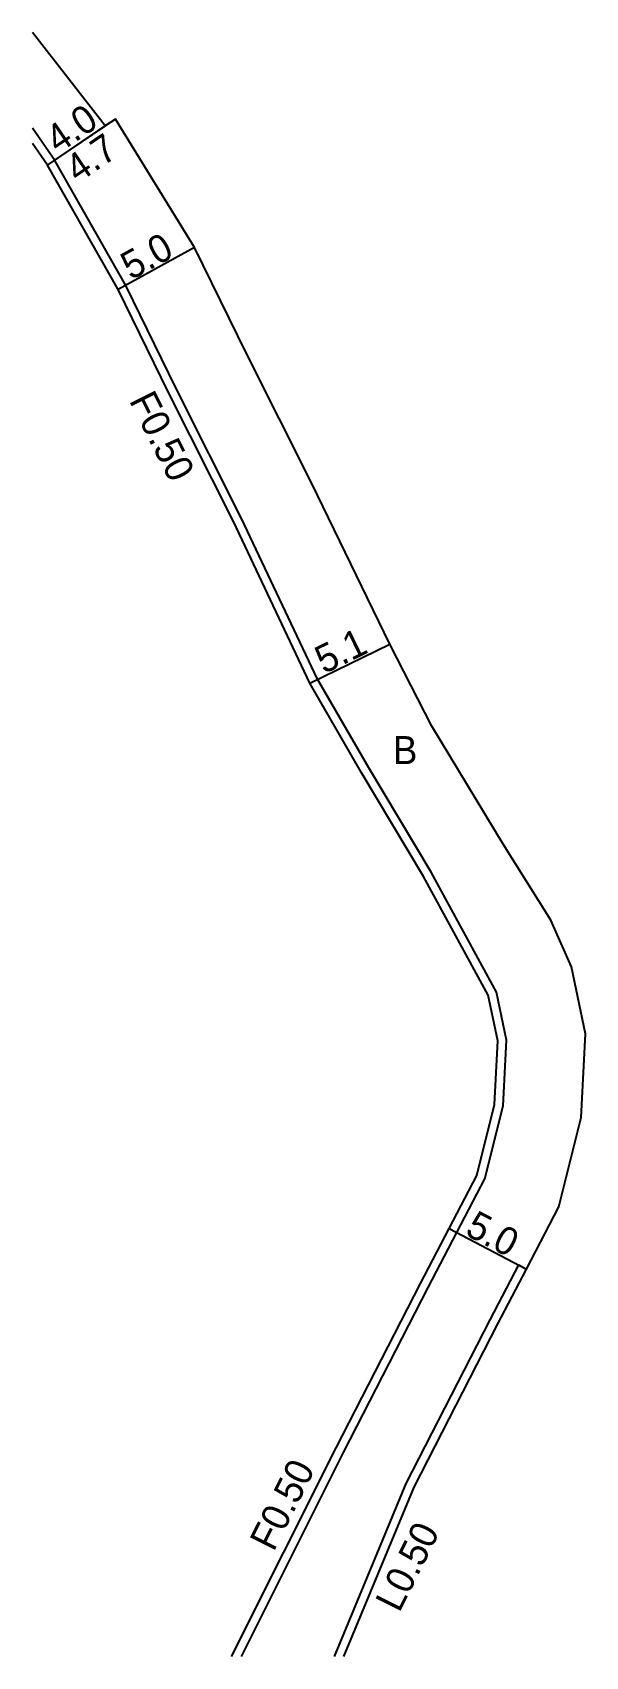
# Model space of a CAD drawing. Header units: metres. Extents: x -20002 to -16000, y -111000 to -108000.
# Drawn here: x -17600 to -17568.3, y -109200 to -109107 of the extents above; entities that cross this region are included whole.
import ezdxf

# ---------------------------------------------------------------- set-up
doc = ezdxf.new("R2010")
doc.units = ezdxf.units.M
doc.header["$LTSCALE"] = 2.5
for name, color, linetype in [('側溝・桝', 7, 'Continuous'), ('幅員', 7, 'Continuous'), ('舗装', 7, 'Continuous'), ('道路', 7, 'Continuous')]:
    doc.layers.add(name, color=color, linetype=linetype)
doc.styles.get("Standard").update_dxf_attribs({"font": ''})
doc.styles.get('Standard').set_extended_font_data('@MS PGothic')

msp = doc.modelspace()

# ---------------------------------------------------------------- texts
at = {"layer": '側溝・桝'}
for s, rotation, p in [('F0.50', 296.77121, (-17594.484, -109128.111)), ('F0.50', 63.35838, (-17586.173, -109194.049)), ('L0.50', 63.35838, (-17578.975, -109197.54))]:
    msp.add_text(s, height=1.6, rotation=rotation, dxfattribs=at).set_placement(p)
at = {"layer": '幅員'}
for s, rotation, p in [('4.0', 34.19567, (-17598.529, -109114.012)), ('4.7', 34.19567, (-17597.399, -109115.697)), ('5.0', 28.83981, (-17594.351, -109121.242)), ('5.1', 25.8688, (-17583.295, -109143.783)), ('5.0', 332.38947, (-17575.274, -109175.831))]:
    msp.add_text(s, height=1.6, rotation=rotation, dxfattribs=at).set_placement(p)
at = {"layer": '舗装'}
msp.add_text('B', height=1.6, dxfattribs=at).set_placement((-17579.336, -109148.917))

# ---------------------------------------------------------------- linework, layer by layer
at = {"layer": '側溝・桝'}
for points in [[(-17588.022, -109200), (-17582.145, -109188.285), (-17577.322, -109178.885), (-17575.674, -109175.735), (-17574.063, -109172.652), (-17573.012, -109168.486), (-17572.821, -109164.722), (-17573.403, -109161.974), (-17577.148, -109155.113), (-17580.718, -109149.132), (-17583.664, -109144.055), (-17588.013, -109134.857), (-17591.76, -109127.43), (-17594.648, -109121.53), (-17598.707, -109114.378), (-17600, -109112.526)], [(-17582.689, -109200), (-17578.581, -109190.101), (-17573.77, -109180.724), (-17572.13, -109177.588)], [(-17572.13, -109177.588), (-17571.687, -109177.82)]]:
    msp.add_lwpolyline(points, dxfattribs=at)
at = {"layer": '幅員'}
for points in [[(-17599.13, -109114.645), (-17595.243, -109112.004)], [(-17599.13, -109114.645), (-17595.822, -109112.397)], [(-17590.711, -109119.352), (-17595.091, -109121.764)], [(-17584.107, -109144.288), (-17579.518, -109142.063)], [(-17576.118, -109175.503), (-17571.687, -109177.82)]]:
    msp.add_lwpolyline(points, dxfattribs=at)
at = {"layer": '道路'}
for points in [[(-17582.148, -109200), (-17578.127, -109190.311), (-17573.326, -109180.954), (-17571.687, -109177.82), (-17569.829, -109174.268), (-17568.541, -109169.156), (-17568.297, -109164.364), (-17569.11, -109160.525), (-17570.293, -109157.848), (-17573.025, -109153.497), (-17577.099, -109146.757), (-17579.518, -109142.063), (-17583.98, -109132.86), (-17587.731, -109125.425), (-17590.711, -109119.352), (-17595.243, -109112.004), (-17595.822, -109112.397), (-17600, -109107.045)], [(-17588.581, -109200), (-17582.591, -109188.059), (-17577.766, -109178.655), (-17576.118, -109175.503), (-17574.533, -109172.473), (-17573.509, -109168.412), (-17573.324, -109164.762), (-17573.877, -109162.149), (-17577.582, -109155.361), (-17581.149, -109149.386), (-17584.107, -109144.288), (-17588.462, -109135.077), (-17592.208, -109127.652), (-17595.091, -109121.764), (-17599.13, -109114.645), (-17600, -109113.399)]]:
    msp.add_lwpolyline(points, dxfattribs=at)

msp.set_redraw_order([(e.dxf.handle, doc.entitydb.next_handle()) for e in msp.query("TEXT MTEXT ATTDEF DIMENSION ARC_DIMENSION")])  # texts and dimensions are drawn at this point

doc.saveas('drawing.dxf')
